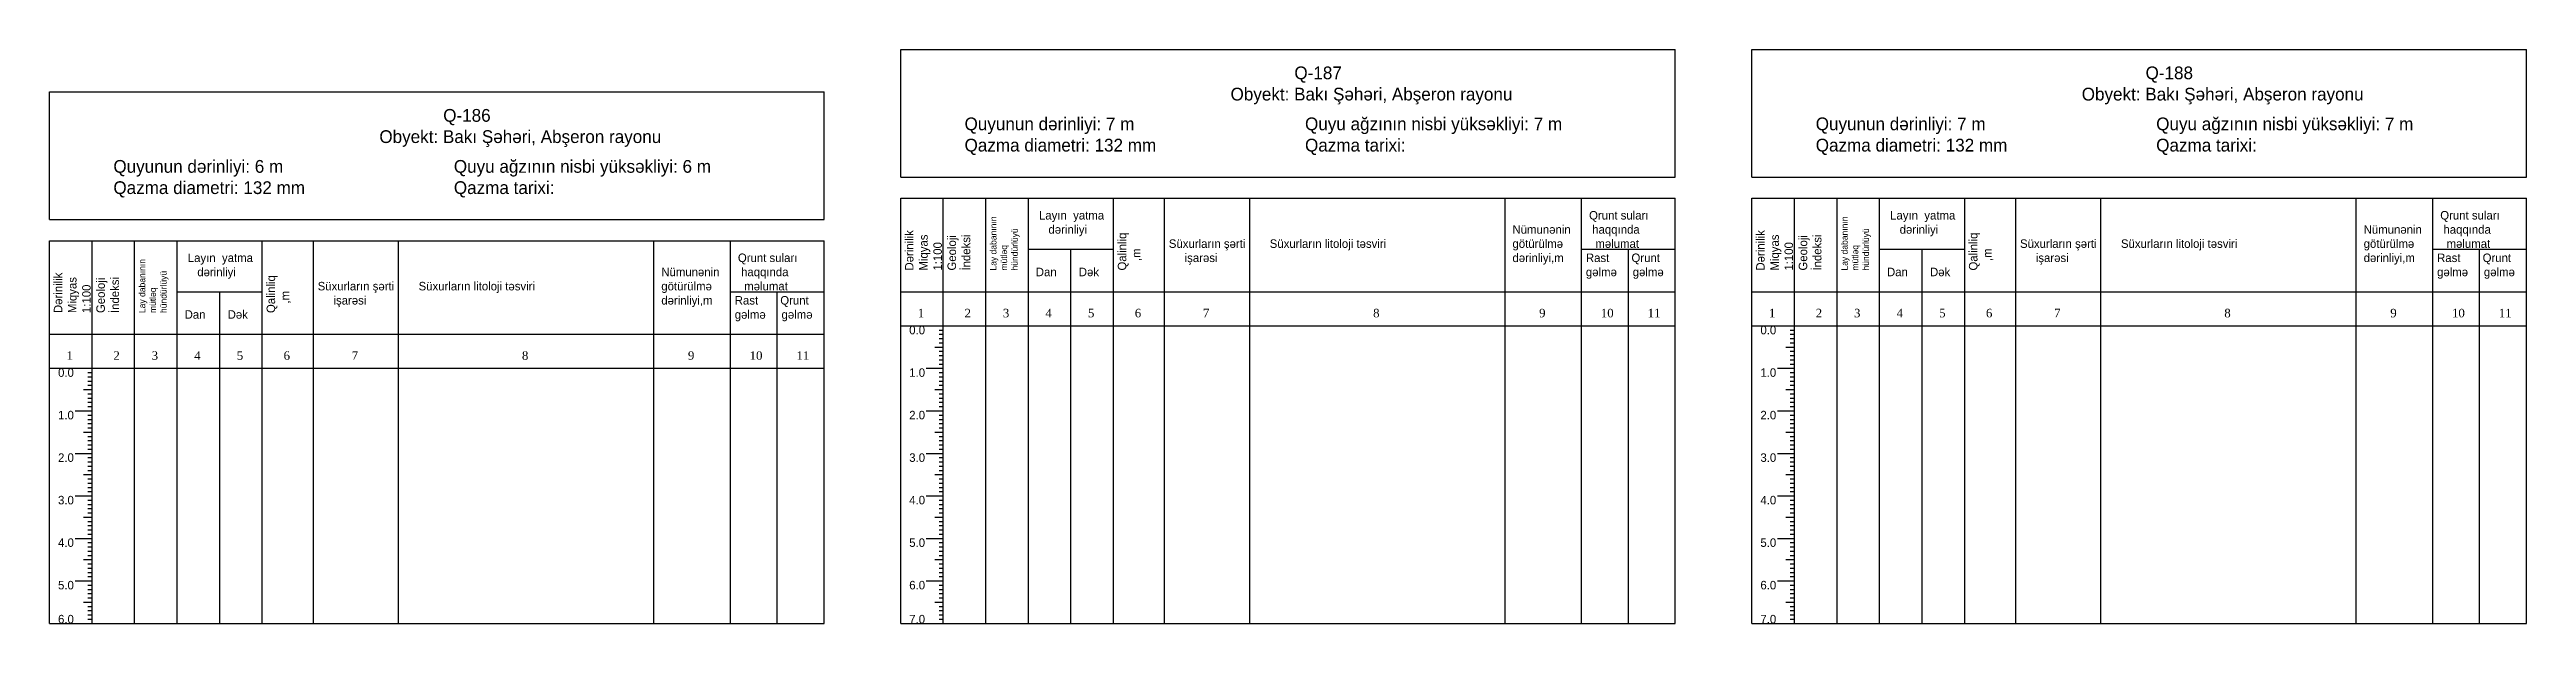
# Model space of a CAD drawing. Header units: metres. Extents: x -12 to 2972, y -38 to 395.
# Drawn here: x 2390 to 2972, y 260 to 395 of the extents above; entities that cross this region are included whole.
import ezdxf

# ---------------------------------------------------------------- set-up
doc = ezdxf.new("R2010")
doc.units = ezdxf.units.M
doc.styles.add('TimesNewRoman', font='TimesNewRoman')

msp = doc.modelspace()

# ---------------------------------------------------------------- texts
at = {"attachment_point": 1}
for s, insert, char_height in [('Q-187', (2682.5, 391), 3), ('Q-188', (2882.5, 391), 3), ('Obyekt: Bakı Şəhəri, Abşeron rayonu', (2667.5, 386), 3), ('Obyekt: Bakı Şəhəri, Abşeron rayonu', (2867.5, 386), 3), ('Q-186', (2482.5, 381), 3), ('Quyunun dərinliyi: 7 m', (2605, 379), 3), ('Quyu ağzının nisbi yüksəkliyi: 7 m', (2685, 379), 3), ('Quyunun dərinliyi: 7 m', (2805, 379), 3), ('Quyu ağzının nisbi yüksəkliyi: 7 m', (2885, 379), 3), ('Obyekt: Bakı Şəhəri, Abşeron rayonu', (2467.5, 376), 3), ('Qazma diametri: 132 mm', (2605, 374), 3), ('Qazma tarixi:  ', (2685, 374), 3), ('Qazma diametri: 132 mm', (2805, 374), 3), ('Qazma tarixi:  ', (2885, 374), 3), ('Quyunun dərinliyi: 6 m', (2405, 369), 3), ('Quyu ağzının nisbi yüksəkliyi: 6 m', (2485, 369), 3), ('Qazma diametri: 132 mm', (2405, 364), 3), ('Qazma tarixi:  ', (2485, 364), 3), ('  Layın  yatma\\P     dərinliyi\\P \\P \\P Dan       Dək', (2621, 357), 2), (' Qrunt suları\\P  haqqında\\P   məlumat\\PRast       Qrunt\\Pgəlmə     gəlmə ', (2751, 357), 2), ('  Layın  yatma\\P     dərinliyi\\P \\P \\P Dan       Dək', (2821, 357), 2), (' Qrunt suları\\P  haqqında\\P   məlumat\\PRast       Qrunt\\Pgəlmə     gəlmə ', (2951, 357), 2), ('\\P\\PSüxurların şərti\\P     işarəsi', (2653, 357), 2), ('\\P \\P     Süxurların litoloji təsviri', (2673, 357), 2), ('\\P Nümunənin\\P götürülmə\\P dərinliyi,m', (2733, 357), 2), ('\\P\\PSüxurların şərti\\P     işarəsi', (2853, 357), 2), ('\\P \\P     Süxurların litoloji təsviri', (2873, 357), 2), ('\\P Nümunənin\\P götürülmə\\P dərinliyi,m', (2933, 357), 2), ('  Layın  yatma\\P     dərinliyi\\P \\P \\P Dan       Dək', (2421, 347), 2), ('\\P Nümunənin\\P götürülmə\\P dərinliyi,m', (2533, 347), 2), (' Qrunt suları\\P  haqqında\\P   məlumat\\PRast       Qrunt\\Pgəlmə     gəlmə ', (2551, 347), 2), ('\\P\\PSüxurların şərti\\P     işarəsi', (2453, 347), 2), ('\\P \\P     Süxurların litoloji təsviri', (2473, 347), 2), ('0.0', (2592, 330), 2), ('0.0', (2792, 330), 2), ('0.0', (2392, 320), 2), ('1.0', (2592, 320), 2), ('1.0', (2792, 320), 2), ('1.0', (2392, 310), 2), ('2.0', (2592, 310), 2), ('2.0', (2792, 310), 2), ('2.0', (2392, 300), 2), ('3.0', (2592, 300), 2), ('3.0', (2792, 300), 2), ('3.0', (2392, 290), 2), ('4.0', (2592, 290), 2), ('4.0', (2792, 290), 2), ('4.0', (2392, 280), 2), ('5.0', (2592, 280), 2), ('5.0', (2792, 280), 2), ('5.0', (2392, 270), 2), ('6.0', (2592, 270), 2), ('6.0', (2792, 270), 2), ('6.0', (2392, 262), 2), ('7.0', (2592, 262), 2), ('7.0', (2792, 262), 2)]:
    msp.add_mtext(s, dxfattribs=dict(at, insert=insert, char_height=char_height))
at = {"attachment_point": 1, "rotation": 90}
for s, insert, char_height in [('Lay dabanının\\Pmütləq\\Phündürlüyü', (2611, 343), 1.5), ('Lay dabanının\\Pmütləq\\Phündürlüyü', (2811, 343), 1.5), ('Dərinilik\\PMiqyas\\P1:100', (2591, 343), 2), ('Geoloji\\Pİndeksi', (2601, 343), 2), ('Qalinliq\\P   ,m', (2641, 343), 2), ('Dərinilik\\PMiqyas\\P1:100', (2791, 343), 2), ('Geoloji\\Pİndeksi', (2801, 343), 2), ('Qalinliq\\P   ,m', (2841, 343), 2), ('Lay dabanının\\Pmütləq\\Phündürlüyü', (2411, 333), 1.5), ('Dərinilik\\PMiqyas\\P1:100', (2391, 333), 2), ('Geoloji\\Pİndeksi', (2401, 333), 2), ('Qalinliq\\P   ,m', (2441, 333), 2)]:
    msp.add_mtext(s, dxfattribs=dict(at, insert=insert, char_height=char_height))
at = {"char_height": 2, "attachment_point": 1, "style": 'TimesNewRoman'}
for s, insert in [('1', (2594, 334)), ('2', (2605, 334)), ('3', (2614, 334)), ('4', (2624, 334)), ('5', (2634, 334)), ('6', (2645, 334)), ('7', (2661, 334)), ('8', (2701, 334)), ('9', (2740, 334)), ('10', (2754.5, 334)), ('11', (2765.5, 334)), ('1', (2794, 334)), ('2', (2805, 334)), ('3', (2814, 334)), ('4', (2824, 334)), ('5', (2834, 334)), ('6', (2845, 334)), ('7', (2861, 334)), ('8', (2901, 334)), ('9', (2940, 334)), ('10', (2954.5, 334)), ('11', (2965.5, 334)), ('1', (2394, 324)), ('2', (2405, 324)), ('3', (2414, 324)), ('4', (2424, 324)), ('5', (2434, 324)), ('6', (2445, 324)), ('7', (2461, 324)), ('8', (2501, 324)), ('9', (2540, 324)), ('10', (2554.5, 324)), ('11', (2565.5, 324))]:
    msp.add_mtext(s, dxfattribs=dict(at, insert=insert))

# ---------------------------------------------------------------- linework, layer by layer
at = {"color": 7}
for p, q in [((2590, 395), (2772, 395)), ((2590, 365), (2590, 395)), ((2772, 365), (2772, 395)), ((2790, 395), (2972, 395)), ((2790, 365), (2790, 395)), ((2972, 365), (2972, 395)), ((2390, 385), (2572, 385)), ((2390, 355), (2390, 385)), ((2572, 355), (2572, 385)), ((2590, 365), (2772, 365)), ((2790, 365), (2972, 365)), ((2590, 360), (2772, 360)), ((2590, 260), (2590, 360)), ((2600, 330), (2600, 360)), ((2610, 260), (2610, 360)), ((2620, 260), (2620, 360)), ((2640, 260), (2640, 360)), ((2652, 260), (2652, 360)), ((2672, 260), (2672, 360)), ((2732, 260), (2732, 360)), ((2750, 260), (2750, 360)), ((2772, 260), (2772, 360)), ((2772, 260), (2772, 360)), ((2790, 360), (2972, 360)), ((2790, 260), (2790, 360)), ((2800, 330), (2800, 360)), ((2810, 260), (2810, 360)), ((2820, 260), (2820, 360)), ((2840, 260), (2840, 360)), ((2852, 260), (2852, 360)), ((2872, 260), (2872, 360)), ((2932, 260), (2932, 360)), ((2950, 260), (2950, 360)), ((2972, 260), (2972, 360)), ((2972, 260), (2972, 360)), ((2390, 355), (2572, 355)), ((2390, 350), (2572, 350)), ((2390, 260), (2390, 350)), ((2400, 320), (2400, 350)), ((2410, 260), (2410, 350)), ((2420, 260), (2420, 350)), ((2440, 260), (2440, 350)), ((2452, 260), (2452, 350)), ((2472, 260), (2472, 350)), ((2532, 260), (2532, 350)), ((2550, 260), (2550, 350)), ((2572, 260), (2572, 350)), ((2572, 260), (2572, 350)), ((2620, 348), (2640, 348)), ((2630, 260), (2630, 348)), ((2750, 348), (2772, 348)), ((2761, 260), (2761, 348)), ((2820, 348), (2840, 348)), ((2830, 260), (2830, 348)), ((2950, 348), (2972, 348)), ((2961, 260), (2961, 348)), ((2420, 338), (2440, 338)), ((2430, 260), (2430, 338)), ((2550, 338), (2572, 338)), ((2561, 260), (2561, 338)), ((2590, 338), (2772, 338)), ((2790, 338), (2972, 338)), ((2390, 328), (2572, 328)), ((2590, 330), (2772, 330)), ((2790, 330), (2972, 330)), ((2390, 320), (2572, 320)), ((2390, 260), (2572, 260)), ((2590, 260), (2772, 260)), ((2790, 260), (2972, 260))]:
    msp.add_line(p, q, dxfattribs=at)
for p, q in [((2596, 330), (2600, 330)), ((2599, 329), (2600, 329)), ((2599, 328), (2600, 328)), ((2599, 327), (2600, 327)), ((2599, 326), (2600, 326)), ((2600, 260), (2600, 330)), ((2796, 330), (2800, 330)), ((2799, 329), (2800, 329)), ((2799, 328), (2800, 328)), ((2799, 327), (2800, 327)), ((2799, 326), (2800, 326)), ((2800, 260), (2800, 330)), ((2598, 325), (2600, 325)), ((2599, 324), (2600, 324)), ((2599, 323), (2600, 323)), ((2599, 322), (2600, 322)), ((2599, 321), (2600, 321)), ((2798, 325), (2800, 325)), ((2799, 324), (2800, 324)), ((2799, 323), (2800, 323)), ((2799, 322), (2800, 322)), ((2799, 321), (2800, 321)), ((2396, 320), (2400, 320)), ((2398, 315), (2400, 315)), ((2399, 319), (2400, 319)), ((2399, 318), (2400, 318)), ((2399, 317), (2400, 317)), ((2399, 316), (2400, 316)), ((2400, 260), (2400, 320)), ((2596, 320), (2600, 320)), ((2598, 315), (2600, 315)), ((2599, 319), (2600, 319)), ((2599, 318), (2600, 318)), ((2599, 317), (2600, 317)), ((2599, 316), (2600, 316)), ((2796, 320), (2800, 320)), ((2798, 315), (2800, 315)), ((2799, 319), (2800, 319)), ((2799, 318), (2800, 318)), ((2799, 317), (2800, 317)), ((2799, 316), (2800, 316)), ((2396, 310), (2400, 310)), ((2399, 314), (2400, 314)), ((2399, 313), (2400, 313)), ((2399, 312), (2400, 312)), ((2399, 311), (2400, 311)), ((2399, 309), (2400, 309)), ((2596, 310), (2600, 310)), ((2599, 314), (2600, 314)), ((2599, 313), (2600, 313)), ((2599, 312), (2600, 312)), ((2599, 311), (2600, 311)), ((2599, 309), (2600, 309)), ((2796, 310), (2800, 310)), ((2799, 314), (2800, 314)), ((2799, 313), (2800, 313)), ((2799, 312), (2800, 312)), ((2799, 311), (2800, 311)), ((2799, 309), (2800, 309)), ((2398, 305), (2400, 305)), ((2399, 308), (2400, 308)), ((2399, 307), (2400, 307)), ((2399, 306), (2400, 306)), ((2399, 304), (2400, 304)), ((2399, 303), (2400, 303)), ((2598, 305), (2600, 305)), ((2599, 308), (2600, 308)), ((2599, 307), (2600, 307)), ((2599, 306), (2600, 306)), ((2599, 304), (2600, 304)), ((2599, 303), (2600, 303)), ((2798, 305), (2800, 305)), ((2799, 308), (2800, 308)), ((2799, 307), (2800, 307)), ((2799, 306), (2800, 306)), ((2799, 304), (2800, 304)), ((2799, 303), (2800, 303)), ((2396, 300), (2400, 300)), ((2399, 302), (2400, 302)), ((2399, 301), (2400, 301)), ((2399, 299), (2400, 299)), ((2399, 298), (2400, 298)), ((2399, 297), (2400, 297)), ((2596, 300), (2600, 300)), ((2599, 302), (2600, 302)), ((2599, 301), (2600, 301)), ((2599, 299), (2600, 299)), ((2599, 298), (2600, 298)), ((2599, 297), (2600, 297)), ((2796, 300), (2800, 300)), ((2799, 302), (2800, 302)), ((2799, 301), (2800, 301)), ((2799, 299), (2800, 299)), ((2799, 298), (2800, 298)), ((2799, 297), (2800, 297)), ((2398, 295), (2400, 295)), ((2399, 296), (2400, 296)), ((2399, 294), (2400, 294)), ((2399, 293), (2400, 293)), ((2399, 292), (2400, 292)), ((2399, 291), (2400, 291)), ((2598, 295), (2600, 295)), ((2599, 296), (2600, 296)), ((2599, 294), (2600, 294)), ((2599, 293), (2600, 293)), ((2599, 292), (2600, 292)), ((2599, 291), (2600, 291)), ((2798, 295), (2800, 295)), ((2799, 296), (2800, 296)), ((2799, 294), (2800, 294)), ((2799, 293), (2800, 293)), ((2799, 292), (2800, 292)), ((2799, 291), (2800, 291)), ((2396, 290), (2400, 290)), ((2399, 289), (2400, 289)), ((2399, 288), (2400, 288)), ((2399, 287), (2400, 287)), ((2399, 286), (2400, 286)), ((2596, 290), (2600, 290)), ((2599, 289), (2600, 289)), ((2599, 288), (2600, 288)), ((2599, 287), (2600, 287)), ((2599, 286), (2600, 286)), ((2796, 290), (2800, 290)), ((2799, 289), (2800, 289)), ((2799, 288), (2800, 288)), ((2799, 287), (2800, 287)), ((2799, 286), (2800, 286)), ((2396, 280), (2400, 280)), ((2398, 285), (2400, 285)), ((2399, 284), (2400, 284)), ((2399, 283), (2400, 283)), ((2399, 282), (2400, 282)), ((2399, 281), (2400, 281)), ((2596, 280), (2600, 280)), ((2598, 285), (2600, 285)), ((2599, 284), (2600, 284)), ((2599, 283), (2600, 283)), ((2599, 282), (2600, 282)), ((2599, 281), (2600, 281)), ((2796, 280), (2800, 280)), ((2798, 285), (2800, 285)), ((2799, 284), (2800, 284)), ((2799, 283), (2800, 283)), ((2799, 282), (2800, 282)), ((2799, 281), (2800, 281)), ((2398, 275), (2400, 275)), ((2399, 279), (2400, 279)), ((2399, 278), (2400, 278)), ((2399, 277), (2400, 277)), ((2399, 276), (2400, 276)), ((2399, 274), (2400, 274)), ((2598, 275), (2600, 275)), ((2599, 279), (2600, 279)), ((2599, 278), (2600, 278)), ((2599, 277), (2600, 277)), ((2599, 276), (2600, 276)), ((2599, 274), (2600, 274)), ((2798, 275), (2800, 275)), ((2799, 279), (2800, 279)), ((2799, 278), (2800, 278)), ((2799, 277), (2800, 277)), ((2799, 276), (2800, 276)), ((2799, 274), (2800, 274)), ((2396, 270), (2400, 270)), ((2399, 273), (2400, 273)), ((2399, 272), (2400, 272)), ((2399, 271), (2400, 271)), ((2399, 269), (2400, 269)), ((2399, 268), (2400, 268)), ((2596, 270), (2600, 270)), ((2599, 273), (2600, 273)), ((2599, 272), (2600, 272)), ((2599, 271), (2600, 271)), ((2599, 269), (2600, 269)), ((2599, 268), (2600, 268)), ((2796, 270), (2800, 270)), ((2799, 273), (2800, 273)), ((2799, 272), (2800, 272)), ((2799, 271), (2800, 271)), ((2799, 269), (2800, 269)), ((2799, 268), (2800, 268)), ((2398, 265), (2400, 265)), ((2399, 267), (2400, 267)), ((2399, 266), (2400, 266)), ((2399, 264), (2400, 264)), ((2399, 263), (2400, 263)), ((2399, 262), (2400, 262)), ((2598, 265), (2600, 265)), ((2599, 267), (2600, 267)), ((2599, 266), (2600, 266)), ((2599, 264), (2600, 264)), ((2599, 263), (2600, 263)), ((2599, 262), (2600, 262)), ((2798, 265), (2800, 265)), ((2799, 267), (2800, 267)), ((2799, 266), (2800, 266)), ((2799, 264), (2800, 264)), ((2799, 263), (2800, 263)), ((2799, 262), (2800, 262)), ((2396, 260), (2400, 260)), ((2399, 261), (2400, 261)), ((2596, 260), (2600, 260)), ((2599, 261), (2600, 261)), ((2796, 260), (2800, 260)), ((2799, 261), (2800, 261))]:
    msp.add_line(p, q)

msp.set_redraw_order([(e.dxf.handle, doc.entitydb.next_handle()) for e in msp.query("TEXT MTEXT ATTDEF DIMENSION ARC_DIMENSION")])  # texts and dimensions are drawn at this point

doc.saveas('drawing.dxf')
